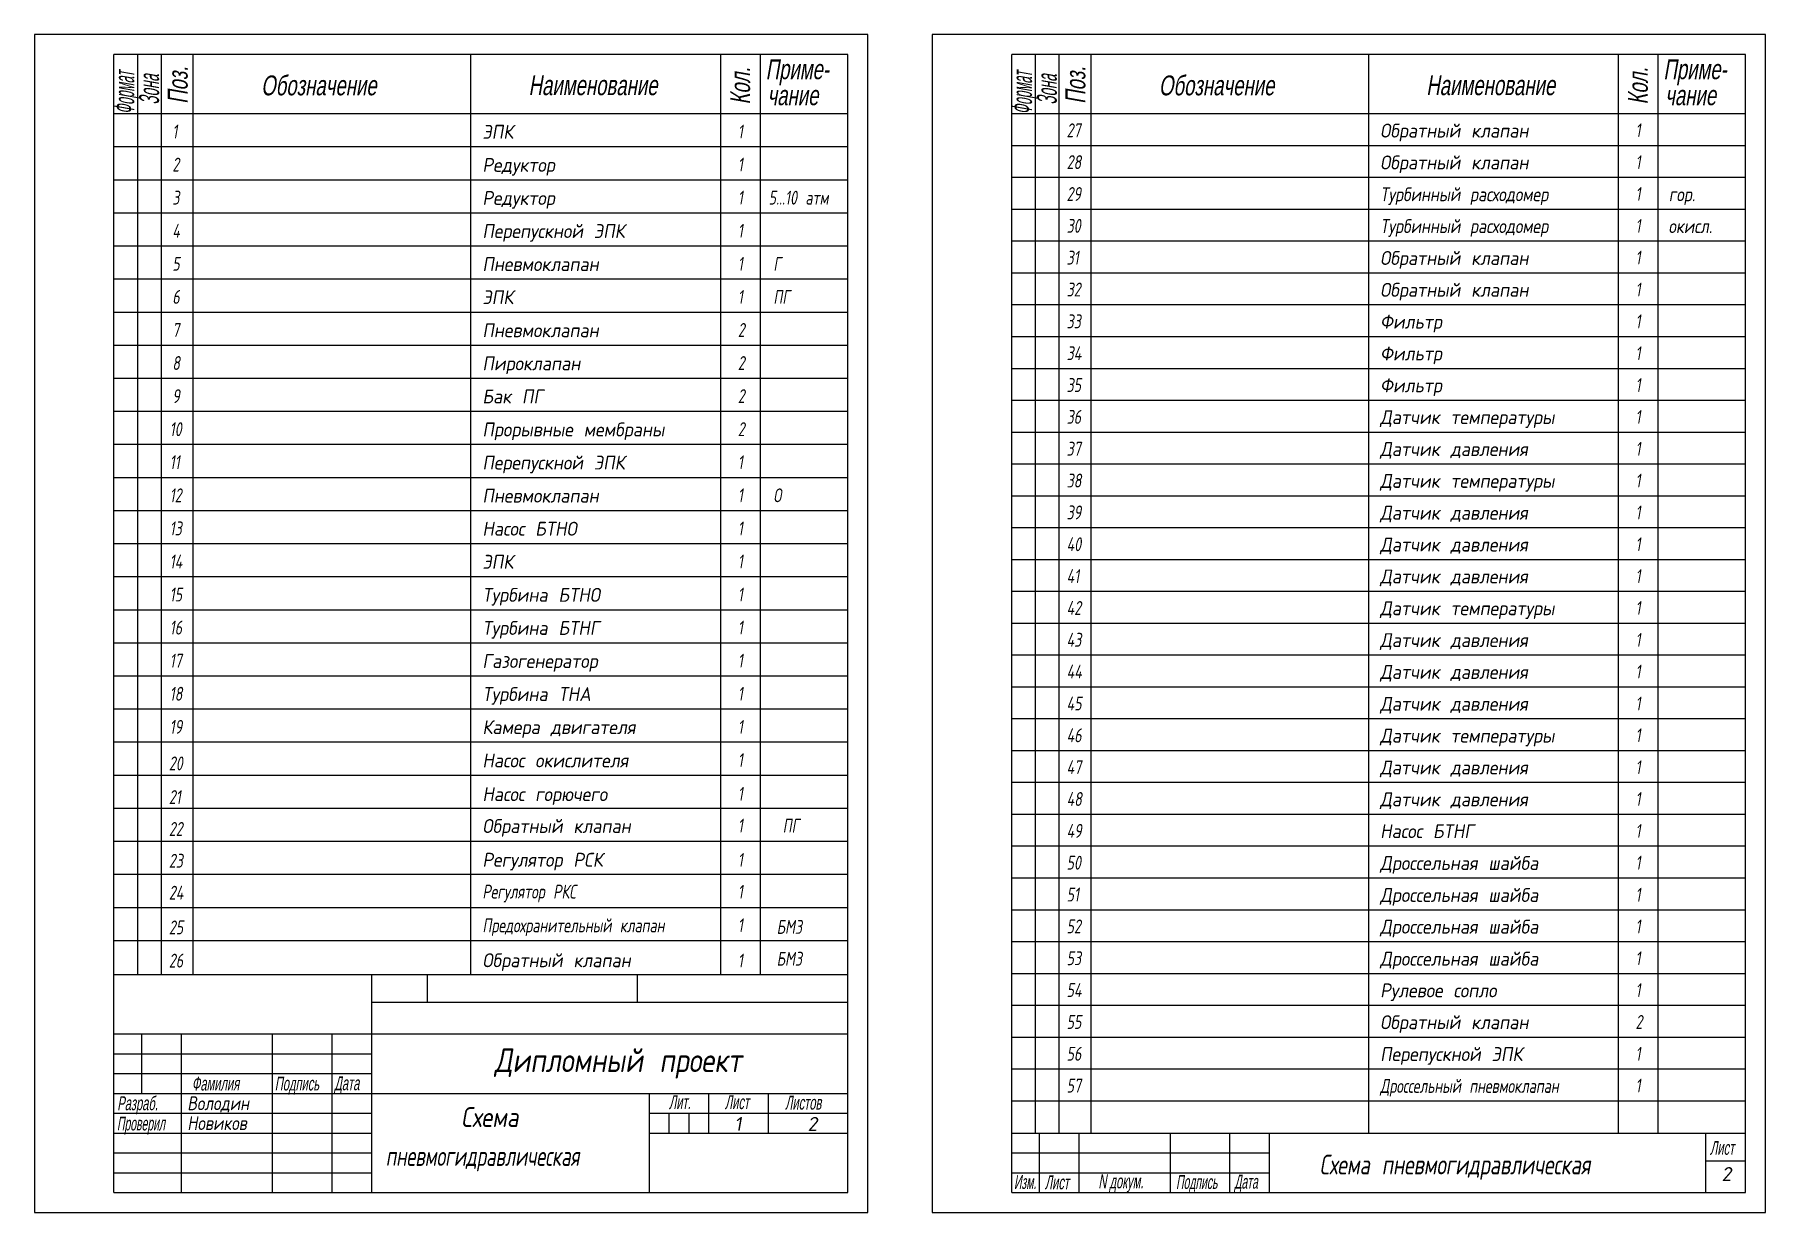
# Model space of a CAD drawing. Extents: x 879 to 2210, y -5 to 589.
# Drawn here: x 1774.1 to 2210.4, y 158.1 to 455.1 of the extents above; entities that cross this region are included whole.
import ezdxf

# ---------------------------------------------------------------- set-up
doc = ezdxf.new("R2010")
doc.units = 0
doc.header["$MEASUREMENT"] = 0
doc.layers.add('TEXT', color=82, linetype='CONTINUOUS')
doc.layers.add('TITLE_BLOCK', color=7, linetype='CONTINUOUS')
doc.styles.add('3.5', font='txt.shx', dxfattribs={"width": 0.7, "oblique": 10, "height": 3.5})
doc.styles.add('ST_5', font='w_russin.shx', dxfattribs={"width": 0.7, "oblique": 10, "height": 5})

msp = doc.modelspace()

# ---------------------------------------------------------------- texts
at = {"layer": 'TEXT', "style": '3.5', "oblique": 10}
for s, height, width, p in [('1', 3.5, 0.7, (1808.83, 428.89)), ('ЭПК', 3.5, 0.9, (1887, 428.81)), ('1', 3.5, 0.7, (1951.39, 428.89)), ('27', 3.5, 0.7, (2034.27, 429.2)), ('Обратный клапан', 3.5, 0.9, (2113.31, 429.12)), ('1', 3.5, 0.7, (2177.69, 429.2)), ('1', 3.5, 0.7, (2177.69, 429.2)), ('2', 3.5, 0.7, (1808.83, 420.55)), ('Редуктор', 3.5, 0.9, (1887, 420.47)), ('1', 3.5, 0.7, (1951.39, 420.55)), ('28', 3.5, 0.7, (2034.27, 421.17)), ('Обратный клапан', 3.5, 0.9, (2113.31, 421.09)), ('1', 3.5, 0.7, (2177.69, 421.17)), ('3', 3.5, 0.7, (1808.83, 412.21)), ('Редуктор', 3.5, 0.9, (1887, 412.13)), ('1', 3.5, 0.7, (1951.39, 412.21)), ('5...10 атм', 3.5, 0.7, (1959.16, 412.21)), ('29', 3.5, 0.7, (2034.27, 413.14)), ('Турбинный расходомер ', 3.5, 0.8, (2113.31, 413.06)), ('1', 3.5, 0.7, (2177.69, 413.14)), ('гор.', 3.5, 0.8, (2186.08, 413.06)), ('4', 3.5, 0.7, (1808.83, 403.87)), ('Перепускной ЭПК', 3.5, 0.9, (1887, 403.79)), ('1', 3.5, 0.7, (1951.39, 403.87)), ('30', 3.5, 0.7, (2034.27, 405.11)), ('Турбинный расходомер', 3.5, 0.8, (2113.31, 405.03)), ('1', 3.5, 0.7, (2177.69, 405.11)), ('окисл.', 3.5, 0.8, (2186, 405.03)), ('5', 3.5, 0.7, (1808.83, 395.53)), ('Пневмоклапан', 3.5, 0.9, (1887, 395.45)), ('1', 3.5, 0.7, (1951.39, 395.53)), ('Г', 3.5, 0.7, (1960.35, 395.53)), ('31', 3.5, 0.7, (2034.27, 397.08)), ('Обратный клапан', 3.5, 0.9, (2113.31, 397)), ('1', 3.5, 0.7, (2177.69, 397.08)), ('6', 3.5, 0.7, (1808.83, 387.19)), ('ЭПК', 3.5, 0.9, (1887, 387.11)), ('1', 3.5, 0.7, (1951.39, 387.19)), ('ПГ', 3.5, 0.7, (1960.35, 387.19)), ('32', 3.5, 0.7, (2034.27, 389.05)), ('Обратный клапан', 3.5, 0.9, (2113.31, 388.97)), ('1', 3.5, 0.7, (2177.69, 389.05)), ('33', 3.5, 0.7, (2034.27, 381.02)), ('Фильтр', 3.5, 0.9, (2113.31, 380.94)), ('1', 3.5, 0.7, (2177.69, 381.02)), ('7', 3.5, 0.7, (1808.83, 378.85)), ('Пневмоклапан', 3.5, 0.9, (1887, 378.77)), ('2', 3.5, 0.7, (1951.39, 378.85)), ('34', 3.5, 0.7, (2034.27, 372.99)), ('Фильтр', 3.5, 0.9, (2113.31, 372.91)), ('1', 3.5, 0.7, (2177.69, 372.99)), ('8', 3.5, 0.7, (1808.83, 370.51)), ('Пироклапан', 3.5, 0.9, (1887, 370.43)), ('2', 3.5, 0.7, (1951.39, 370.51)), ('35', 3.5, 0.7, (2034.27, 364.96)), ('Фильтр', 3.5, 0.9, (2113.31, 364.88)), ('1', 3.5, 0.7, (2177.69, 364.96)), ('9', 3.5, 0.7, (1808.83, 362.17)), ('Бак ПГ', 3.5, 0.9, (1887, 362.09)), ('2', 3.5, 0.7, (1951.39, 362.17)), ('36', 3.5, 0.7, (2034.27, 356.93)), ('Датчик температуры', 3.5, 0.9, (2113.31, 356.85)), ('1', 3.5, 0.7, (2177.69, 356.93)), ('10', 3.5, 0.7, (1808.16, 353.83)), ('Прорывные мембраны', 3.5, 0.9, (1887, 353.75)), ('2', 3.5, 0.7, (1951.39, 353.83)), ('37', 3.5, 0.7, (2034.27, 348.9)), ('Датчик давления', 3.5, 0.9, (2113.31, 348.82)), ('1', 3.5, 0.7, (2177.69, 348.9)), ('11', 3.5, 0.7, (1808.16, 345.49)), ('Перепускной ЭПК', 3.5, 0.9, (1887, 345.41)), ('1', 3.5, 0.7, (1951.39, 345.49)), ('1', 3.5, 0.7, (1951.39, 345.49)), ('12', 3.5, 0.7, (1808.16, 337.15)), ('Пневмоклапан', 3.5, 0.9, (1887, 337.07)), ('1', 3.5, 0.7, (1951.39, 337.15)), ('1', 3.5, 0.7, (1951.39, 337.15)), ('О', 3.5, 0.7, (1960.35, 337.15)), ('38', 3.5, 0.7, (2034.27, 340.87)), ('Датчик температуры', 3.5, 0.9, (2113.31, 340.79)), ('1', 3.5, 0.7, (2177.69, 340.87)), ('39', 3.5, 0.7, (2034.27, 332.84)), ('Датчик давления', 3.5, 0.9, (2113.31, 332.76)), ('1', 3.5, 0.7, (2177.69, 332.84)), ('13', 3.5, 0.7, (1808.16, 328.81)), ('Насос БТНО', 3.5, 0.9, (1887, 328.73)), ('1', 3.5, 0.7, (1951.39, 328.81)), ('40', 3.5, 0.7, (2034.27, 324.81)), ('Датчик давления', 3.5, 0.9, (2113.31, 324.73)), ('1', 3.5, 0.7, (2177.69, 324.81)), ('14', 3.5, 0.7, (1808.16, 320.47)), ('ЭПК', 3.5, 0.9, (1887, 320.39)), ('1', 3.5, 0.7, (1951.39, 320.47)), ('41', 3.5, 0.7, (2034.27, 316.78)), ('Датчик давления', 3.5, 0.9, (2113.31, 316.7)), ('1', 3.5, 0.7, (2177.69, 316.78)), ('15', 3.5, 0.7, (1808.16, 312.13)), ('Турбина БТНО', 3.5, 0.9, (1887, 312.05)), ('1', 3.5, 0.7, (1951.39, 312.13)), ('42', 3.5, 0.7, (2034.27, 308.75)), ('Датчик температуры', 3.5, 0.9, (2113.31, 308.67)), ('1', 3.5, 0.7, (2177.69, 308.75)), ('16', 3.5, 0.7, (1808.16, 303.79)), ('Турбина БТНГ', 3.5, 0.9, (1887, 303.71)), ('1', 3.5, 0.7, (1951.39, 303.79)), ('43', 3.5, 0.7, (2034.27, 300.72)), ('Датчик давления', 3.5, 0.9, (2113.31, 300.64)), ('1', 3.5, 0.7, (2177.69, 300.72)), ('17', 3.5, 0.7, (1808.16, 295.45)), ('Газогенератор', 3.5, 0.9, (1887, 295.37)), ('1', 3.5, 0.7, (1951.39, 295.45)), ('44', 3.5, 0.7, (2034.27, 292.69)), ('Датчик давления', 3.5, 0.9, (2113.31, 292.61)), ('1', 3.5, 0.7, (2177.69, 292.69)), ('18', 3.5, 0.7, (1808.16, 287.11)), ('Турбина ТНА', 3.5, 0.9, (1887, 287.03)), ('1', 3.5, 0.7, (1951.39, 287.11)), ('45', 3.5, 0.7, (2034.27, 284.66)), ('Датчик давления', 3.5, 0.9, (2113.31, 284.58)), ('1', 3.5, 0.7, (2177.69, 284.66)), ('19', 3.5, 0.7, (1808.16, 278.77)), ('Камера двигателя', 3.5, 0.9, (1887, 278.69)), ('1', 3.5, 0.7, (1951.39, 278.77)), ('46', 3.5, 0.7, (2034.27, 276.63)), ('Датчик температуры', 3.5, 0.9, (2113.31, 276.55)), ('1', 3.5, 0.7, (2177.69, 276.63)), ('20', 3.5, 0.7, (1807.96, 269.55)), ('Насос окислителя', 3.5, 0.9, (1887, 270.3)), ('1', 3.5, 0.7, (1951.39, 270.39)), ('47', 3.5, 0.7, (2034.27, 268.6)), ('Датчик давления', 3.5, 0.9, (2113.31, 268.52)), ('1', 3.5, 0.7, (2177.69, 268.6)), ('21', 3.5, 0.7, (1807.96, 261.06)), ('Насос горючего', 3.5, 0.9, (1887, 261.79)), ('1', 3.5, 0.7, (1951.39, 261.88)), ('48', 3.5, 0.7, (2034.27, 260.57)), ('Датчик давления', 3.5, 0.9, (2113.31, 260.49)), ('1', 3.5, 0.7, (2177.69, 260.57)), ('22', 3.5, 0.7, (1807.96, 253.03)), ('Обратный клапан ', 3.5, 0.9, (1887, 253.76)), ('1', 3.5, 0.7, (1951.39, 253.85)), ('ПГ', 3.5, 0.7, (1962.7, 253.85)), ('49', 3.5, 0.7, (2034.27, 252.54)), ('Насос БТНГ', 3.5, 0.9, (2113.31, 252.46)), ('1', 3.5, 0.7, (2177.69, 252.54)), ('Регулятор РСК', 3.5, 0.9, (1887, 245.25)), ('1', 3.5, 0.7, (1951.39, 245.22)), ('23', 3.5, 0.7, (1807.96, 245)), ('50', 3.5, 0.7, (2034.27, 244.51)), ('Дроссельная шайба', 3.5, 0.9, (2113.31, 244.43)), ('1', 3.5, 0.7, (2177.69, 244.51)), ('24', 3.5, 0.7, (1807.96, 236.95)), ('Регулятор РКС', 3.5, 0.7, (1887, 237.22)), ('1', 3.5, 0.7, (1951.39, 237.19)), ('51', 3.5, 0.7, (2034.27, 236.48)), ('Дроссельная шайба', 3.5, 0.9, (2113.31, 236.36)), ('1', 3.5, 0.7, (2177.69, 236.44)), ('25', 3.5, 0.7, (1807.96, 228.2)), ('Предохранительный клапан', 3.5, 0.7, (1887, 228.71)), ('1', 3.5, 0.7, (1951.39, 228.73)), ('БМЗ', 3.5, 0.7, (1961.18, 228.32)), ('52', 3.5, 0.7, (2034.27, 228.45)), ('Дроссельная шайба', 3.5, 0.9, (2113.31, 228.37)), ('1', 3.5, 0.7, (2177.69, 228.45)), ('26', 3.5, 0.7, (1807.96, 219.82)), ('Обратный клапан', 3.5, 0.9, (1887, 219.91)), ('1', 3.5, 0.7, (1951.39, 219.81)), ('БМЗ', 3.5, 0.7, (1961.18, 220.29)), ('53', 3.5, 0.7, (2034.27, 220.42)), ('Дроссельная шайба', 3.5, 0.9, (2113.31, 220.3)), ('1', 3.5, 0.7, (2177.69, 220.42)), ('54', 3.5, 0.7, (2034.27, 212.39)), ('Рулевое сопло', 3.5, 0.9, (2113.31, 212.31)), ('1', 3.5, 0.7, (2177.69, 212.39)), ('55', 3.5, 0.7, (2034.27, 204.36)), ('Обратный клапан ', 3.5, 0.9, (2113.31, 204.28)), ('2', 3.5, 0.7, (2177.69, 204.36)), ('Дипломный проект', 6, 0.8, (1890.05, 193.45)), ('56', 3.5, 0.7, (2034.27, 196.33)), ('Перепускной ЭПК', 3.5, 0.9, (2113.31, 196.25)), ('1', 3.5, 0.7, (2177.69, 196.33)), ('57', 3.5, 0.7, (2034.27, 188.3)), ('Дроссельный пневмоклапан', 3.5, 0.7, (2113.31, 188.22)), ('1', 3.5, 0.7, (2177.69, 188.3)), ('Володин', 3.5, 0.8, (1812.6, 183.85)), ('Схема', 5, 0.8, (1881.64, 179.62)), ('Новиков', 3.5, 0.8, (1812.6, 178.85)), ('пневмогидравлическая', 5, 0.65, (1862.61, 169.8)), ('Схема пневмогидравлическая', 5, 0.7, (2098.04, 167.65))]:
    msp.add_text(s, height=height, dxfattribs=dict(at, width=width)).set_placement(p)
for s, p in [('1', (1950.53, 178.64)), ('2', (1968.97, 178.64)), ('2', (2199.39, 166.01))]:
    msp.add_text(s, height=3.5, dxfattribs=at).set_placement(p)
at = {"layer": 'TITLE_BLOCK', "style": 'ST_5', "oblique": 10}
for s, width, p in [('Формат', 0.45, (1799.22, 435.04)), ('Зона', 0.5, (1805.48, 437.45)), ('Поз.', 0.7, (1812.69, 437.63)), ('Кол.', 0.7, (1954.46, 437.46)), ('Формат', 0.45, (2025.53, 434.99)), ('Зона', 0.5, (2031.79, 437.45)), ('Поз.', 0.7, (2038.99, 437.63)), ('Кол.', 0.7, (2180.77, 437.46))]:
    msp.add_text(s, height=5, rotation=90, dxfattribs=dict(at, width=width)).set_placement(p)
at = {"layer": 'TITLE_BLOCK', "style": 'ST_5', "oblique": 10, "width": 0.7}
for s, p in [('Обозначение', (1831.23, 439.77)), ('Приме-', (1958.41, 443.83)), ('Обозначение', (2057.54, 439.77)), ('Приме-', (2184.72, 443.83)), ('Наименование', (1898.64, 439.81)), ('чание', (1958.86, 437.28)), ('Наименование', (2124.94, 439.81)), ('чание', (2185.16, 437.28))]:
    msp.add_text(s, height=5, dxfattribs=at).set_placement(p)
at = {"layer": 'TITLE_BLOCK', "oblique": 10}
for s, width, p in [('Фамилия', 0.6, (1813.76, 188.82)), ('Подпись', 0.6, (1834.66, 188.82)), ('Дата', 0.6, (1849.67, 188.9)), ('Лит.', 0.6, (1934.02, 184.13)), ('Лист', 0.6, (1948.12, 184.13)), ('Разраб.', 0.6, (1794.95, 183.85)), ('Листов', 0.6, (1963.3, 184)), ('Проверил', 0.56, (1794.87, 178.74)), ('Лист', 0.6, (2196.46, 172.6)), ('Изм.', 0.56, (2021, 163.99)), ('Лист', 0.6, (2028.77, 163.91)), ('N докум.', 0.6, (2042.28, 164.16)), ('Подпись', 0.56, (2061.86, 163.99)), ('Дата', 0.56, (2076.57, 164.07))]:
    msp.add_text(s, height=3.5, dxfattribs=dict(at, width=width)).set_placement(p)

# ---------------------------------------------------------------- linework, layer by layer
at = {"layer": 'TITLE_BLOCK'}
for p, q in [((1774.12, 455.08), (1774.12, 158.08)), ((1984.12, 455.08), (1774.12, 455.08)), ((1984.12, 158.08), (1984.12, 455.08)), ((2210.42, 455.08), (2000.42, 455.08)), ((2000.42, 455.08), (2000.42, 158.08)), ((2210.42, 158.08), (2210.42, 455.08)), ((1794.12, 163.08), (1794.12, 450.08)), ((1979.12, 450.08), (1794.12, 450.08)), ((1800.12, 218.08), (1800.12, 450.08)), ((1806.12, 218.08), (1806.12, 450.08)), ((1814.12, 218.08), (1814.12, 450.08)), ((1884.12, 218.08), (1884.12, 450.08)), ((1947.12, 218.08), (1947.12, 450.08)), ((1957.12, 218.08), (1957.12, 450.08)), ((1979.12, 163.08), (1979.12, 450.08)), ((2205.42, 450.08), (2020.42, 450.08)), ((2020.42, 163.08), (2020.42, 450.08)), ((2026.42, 178.08), (2026.42, 450.08)), ((2032.42, 178.08), (2032.42, 450.08)), ((2040.42, 178.08), (2040.42, 450.08)), ((2110.42, 178.08), (2110.42, 450.08)), ((2173.42, 178.08), (2173.42, 450.08)), ((2183.42, 178.08), (2183.42, 450.08)), ((2205.42, 163.08), (2205.42, 450.08)), ((1979.12, 435.08), (1794.12, 435.08)), ((2205.42, 435.08), (2020.42, 435.08)), ((1979.12, 426.74), (1794.12, 426.74)), ((2205.42, 427.05), (2020.42, 427.05)), ((2205.42, 419.02), (2020.42, 419.02)), ((1979.12, 418.4), (1794.12, 418.4)), ((2205.42, 410.99), (2020.42, 410.99)), ((1979.12, 410.06), (1794.12, 410.06)), ((1979.12, 401.72), (1794.12, 401.72)), ((2205.42, 402.96), (2020.42, 402.96)), ((1979.12, 393.38), (1794.12, 393.38)), ((2205.42, 394.93), (2020.42, 394.93)), ((1979.12, 385.04), (1794.12, 385.04)), ((2205.42, 386.9), (2020.42, 386.9)), ((1979.12, 376.7), (1794.12, 376.7)), ((2205.42, 378.87), (2020.42, 378.87)), ((1979.12, 368.36), (1794.12, 368.36)), ((2205.42, 370.84), (2020.42, 370.84)), ((2205.42, 362.81), (2020.42, 362.81)), ((1979.12, 360.02), (1794.12, 360.02)), ((2205.42, 354.78), (2020.42, 354.78)), ((1979.12, 351.68), (1794.12, 351.68)), ((2205.42, 346.75), (2020.42, 346.75)), ((1979.12, 343.34), (1794.12, 343.34)), ((2205.42, 338.72), (2020.42, 338.72)), ((1979.12, 335), (1794.12, 335)), ((2205.42, 330.69), (2020.42, 330.69)), ((1979.12, 326.66), (1794.12, 326.66)), ((2205.42, 322.66), (2020.42, 322.66)), ((1979.12, 318.32), (1794.12, 318.32)), ((2205.42, 314.63), (2020.42, 314.63)), ((1979.12, 309.98), (1794.12, 309.98)), ((2205.42, 306.6), (2020.42, 306.6)), ((1979.12, 301.64), (1794.12, 301.64)), ((2205.42, 298.57), (2020.42, 298.57)), ((1979.12, 293.3), (1794.12, 293.3)), ((2205.42, 290.54), (2020.42, 290.54)), ((1979.12, 284.96), (1794.12, 284.96)), ((2205.42, 282.51), (2020.42, 282.51)), ((1979.12, 276.62), (1794.12, 276.62)), ((2205.42, 274.48), (2020.42, 274.48)), ((1979.12, 268.28), (1794.12, 268.28)), ((2205.42, 266.45), (2020.42, 266.45)), ((1979.12, 259.94), (1794.12, 259.94)), ((2205.42, 258.42), (2020.42, 258.42)), ((1979.12, 251.6), (1794.12, 251.6)), ((2205.42, 250.39), (2020.42, 250.39)), ((1979.12, 243.26), (1794.12, 243.26)), ((2205.42, 242.36), (2020.42, 242.36)), ((1979.12, 234.92), (1794.12, 234.92)), ((2205.42, 234.33), (2020.42, 234.33)), ((1979.12, 226.58), (1794.12, 226.58)), ((2205.42, 226.3), (2020.42, 226.3)), ((2205.42, 218.27), (2020.42, 218.27)), ((1794.12, 218.08), (1979.12, 218.08)), ((1859.12, 203.08), (1859.12, 218.08)), ((1873.12, 211.08), (1873.12, 218.08)), ((1926.12, 211.08), (1926.12, 218.08)), ((1859.12, 211.08), (1979.12, 211.08)), ((2205.42, 210.24), (2020.42, 210.24)), ((1794.12, 203.08), (1979.12, 203.08)), ((1801.12, 188.08), (1801.12, 203.08)), ((1811.12, 163.08), (1811.12, 203.08)), ((1834.12, 163.08), (1834.12, 203.08)), ((1849.12, 163.08), (1849.12, 203.08)), ((1859.12, 163.08), (1859.12, 203.08)), ((2205.42, 202.21), (2020.42, 202.21)), ((1794.12, 198.08), (1859.12, 198.08)), ((1794.12, 193.08), (1859.12, 193.08)), ((2205.42, 194.18), (2020.42, 194.18)), ((1794.12, 188.08), (1979.12, 188.08)), ((1929.12, 163.08), (1929.12, 188.08)), ((1944.12, 178.08), (1944.12, 188.08)), ((1959.12, 178.08), (1959.12, 188.08)), ((2205.42, 186.15), (2020.42, 186.15)), ((1794.12, 183.08), (1859.12, 183.08)), ((1929.12, 183.08), (1979.12, 183.08)), ((1934.12, 178.08), (1934.12, 183.08)), ((1939.12, 178.08), (1939.12, 183.08)), ((1794.12, 178.08), (1859.12, 178.08)), ((1929.12, 178.08), (1979.12, 178.08)), ((2020.42, 178.08), (2205.42, 178.08)), ((2027.42, 163.08), (2027.42, 178.08)), ((2037.42, 163.08), (2037.42, 178.08)), ((2060.42, 163.08), (2060.42, 178.08)), ((2075.42, 163.08), (2075.42, 178.08)), ((2085.42, 163.08), (2085.42, 178.08)), ((2195.42, 163.08), (2195.42, 178.08)), ((1794.12, 173.08), (1859.12, 173.08)), ((2020.42, 173.08), (2085.42, 173.08)), ((2195.42, 171.08), (2205.42, 171.08)), ((1794.12, 168.08), (1859.12, 168.08)), ((2020.42, 168.08), (2085.42, 168.08)), ((1794.12, 163.08), (1979.12, 163.08)), ((2020.42, 163.08), (2205.42, 163.08)), ((1774.12, 158.08), (1984.12, 158.08)), ((2000.42, 158.08), (2210.42, 158.08))]:
    msp.add_line(p, q, dxfattribs=at)

msp.set_redraw_order([(e.dxf.handle, doc.entitydb.next_handle()) for e in msp.query("TEXT MTEXT ATTDEF DIMENSION ARC_DIMENSION")])  # texts and dimensions are drawn at this point

doc.saveas('drawing.dxf')
